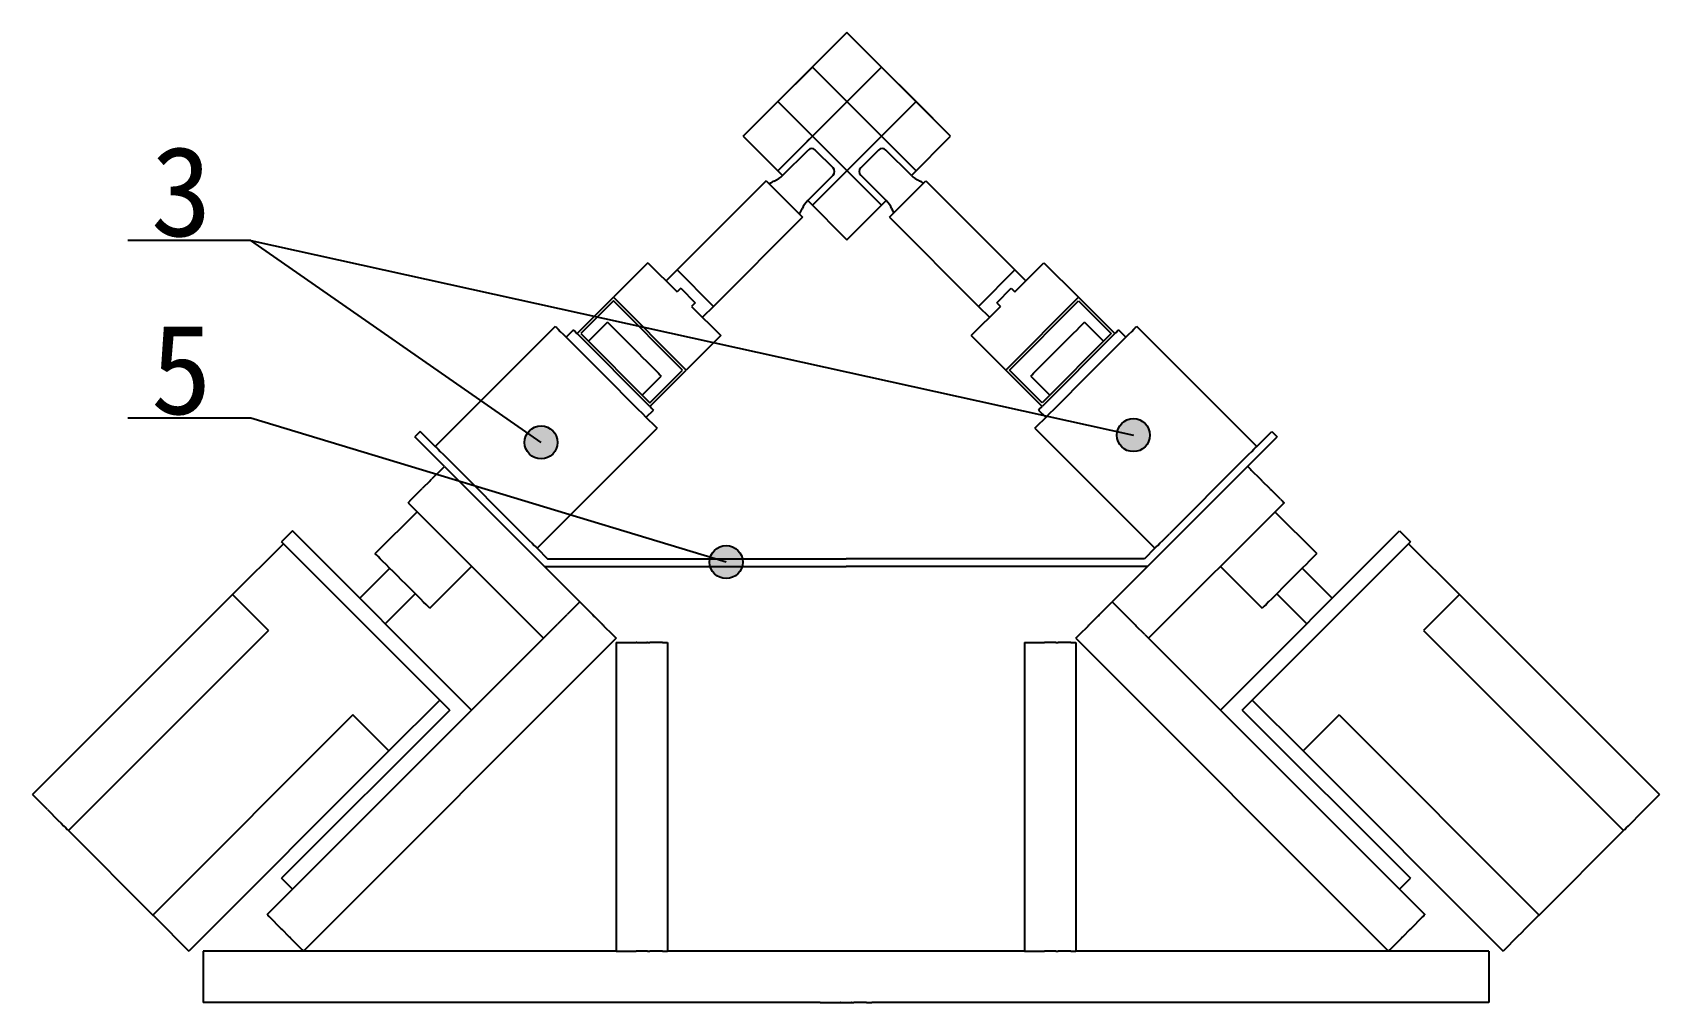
# Model space of a CAD drawing. Header units: millimetres. Extents: x -890 to 1645, y -303 to 1040.
# Drawn here: x -890 to -258, y 244 to 621 of the extents above; entities that cross this region are included whole.
import ezdxf

# ---------------------------------------------------------------- set-up
doc = ezdxf.new("R2010")
doc.units = ezdxf.units.MM

msp = doc.modelspace()

# ---------------------------------------------------------------- texts
at = {"char_height": 35, "attachment_point": 1}
for s, insert in [('3', (-844.4, 576.48)), ('5', (-844.4, 507.29))]:
    msp.add_mtext_dynamic_manual_height_columns(s, width=29.1321, gutter_width=17.5, heights=[0], dxfattribs=dict(at, insert=insert))

# ---------------------------------------------------------------- hatches: boundary and pattern name
h = msp.add_hatch(color=256)
h.dxf.hatch_style = 1
h.paths.add_polyline_path([(-699.03, 461.32, 1), (-686.17, 461.32, 1)])
h.paths.add_polyline_path([(-614.43, 413.02), (-626.8, 413.02, 0.755621)])
h.paths.add_polyline_path([(-614.18, 414.78, 0.048713), (-614.3, 416.02), (-626.92, 416.02, 0.048713), (-627.04, 414.78, 0.069265), (-626.8, 413.02), (-614.43, 413.02, 0.069265)])
h.paths.add_polyline_path([(-626.77, 416.64), (-624.73, 416.02), (-614.3, 416.02, 0.781427)])
h.paths.add_polyline_path([(-455.81, 464.15, 1), (-468.67, 464.15, 1)])

# ---------------------------------------------------------------- linework, layer by layer
for p, q in [((-573.63, 620.69), (-613.94, 580.38)), ((-533.33, 580.38), (-573.63, 620.69)), ((-600.5, 593.82), (-587.07, 607.25)), ((-560.2, 607.25), (-600.5, 566.95)), ((-587.07, 607.25), (-546.76, 566.95)), ((-546.76, 593.82), (-560.2, 607.25)), ((-613.94, 580.38), (-600.5, 593.82)), ((-600.5, 593.82), (-560.2, 553.51)), ((-546.76, 593.82), (-587.07, 553.51)), ((-533.33, 580.38), (-546.76, 593.82)), ((-613.94, 580.38), (-598.67, 565.11)), ((-587.07, 580.38), (-589.19, 578.26)), ((-548.6, 565.11), (-533.33, 580.38)), ((-598.67, 565.11), (-588.77, 575.01)), ((-585.94, 575.01), (-579.01, 568.08)), ((-561.33, 575.01), (-568.26, 568.08)), ((-548.6, 565.11), (-558.5, 575.01)), ((-588.91, 555.35), (-579.01, 565.25)), ((-558.36, 555.35), (-568.26, 565.25)), ((-588.91, 555.35), (-573.63, 540.08)), ((-573.63, 540.08), (-558.36, 555.35)), ((-805.47, 539.87), (-853.34, 539.87)), ((-692.6, 461.32), (-805.47, 539.87)), ((-805.47, 539.87), (-462.24, 464.15)), ((-805.47, 470.68), (-853.34, 470.68)), ((-620.61, 414.78), (-805.47, 470.68)), ((-739.58, 465.61), (-741.7, 463.49)), ((-730.21, 452), (-741.7, 463.49)), ((-733.62, 459.65), (-739.58, 465.61)), ((-417.81, 452), (-406.32, 463.49)), ((-414.4, 459.65), (-408.44, 465.61)), ((-408.44, 465.61), (-406.32, 463.49)), ((-694.15, 420.18), (-690.04, 416.02)), ((-453.87, 420.18), (-457.98, 416.02)), ((-691.39, 413.18), (-691.39, 413.18)), ((-691.24, 413.02), (-574.01, 413.02)), ((-690.04, 416.02), (-574.01, 416.02)), ((-457.98, 416.02), (-574.01, 416.02)), ((-456.78, 413.02), (-574.01, 413.02))]:
    msp.add_line(p, q)
at = {"color": 7, "linetype": 'Continuous', "lineweight": 25}
for p, q in [((-605.05, 563.01), (-639.7, 528.36)), ((-605.05, 563.01), (-590.91, 548.87)), ((-557.11, 548.87), (-542.97, 563.01)), ((-542.97, 563.01), (-508.32, 528.36)), ((-590.91, 548.87), (-625.56, 514.22)), ((-557.11, 548.87), (-522.46, 514.22)), ((-651.02, 531.19), (-664.45, 517.76)), ((-651.02, 531.19), (-639.7, 519.88)), ((-639.7, 528.36), (-643.94, 524.12)), ((-625.56, 514.22), (-639.7, 528.36)), ((-508.32, 528.36), (-522.46, 514.22)), ((-508.32, 519.88), (-497.01, 531.19)), ((-508.32, 528.36), (-504.08, 524.12)), ((-497.01, 531.19), (-483.57, 517.76)), ((-638.29, 521.29), (-639.7, 519.88)), ((-638.29, 521.29), (-632.63, 515.64)), ((-515.39, 515.64), (-509.74, 521.29)), ((-509.74, 521.29), (-508.32, 519.88)), ((-678.59, 503.62), (-664.45, 517.76)), ((-664.45, 516.34), (-677.18, 503.62)), ((-636.17, 489.47), (-664.45, 517.76)), ((-637.58, 489.47), (-664.45, 516.34)), ((-632.63, 515.64), (-634.05, 514.22)), ((-634.05, 514.22), (-622.73, 502.91)), ((-625.56, 514.22), (-629.8, 509.98)), ((-525.29, 502.91), (-513.98, 514.22)), ((-522.46, 514.22), (-518.22, 509.98)), ((-515.39, 515.64), (-513.98, 514.22)), ((-483.57, 517.76), (-511.86, 489.47)), ((-510.44, 489.47), (-483.57, 516.34)), ((-469.43, 503.62), (-483.57, 517.76)), ((-483.57, 516.34), (-470.85, 503.62)), ((-687.08, 506.44), (-733.75, 459.77)), ((-666.78, 508.07), (-674.21, 500.65)), ((-666.78, 508.07), (-656.32, 497.6)), ((-473.81, 500.65), (-481.24, 508.07)), ((-414.28, 459.77), (-460.95, 506.44)), ((-680.01, 505.03), (-682.84, 502.2)), ((-650.31, 475.33), (-678.59, 503.62)), ((-677.18, 503.62), (-650.31, 476.75)), ((-622.73, 502.91), (-636.17, 489.47)), ((-525.29, 502.91), (-511.86, 489.47)), ((-469.43, 503.62), (-497.72, 475.33)), ((-470.85, 503.62), (-497.72, 476.75)), ((-465.19, 502.2), (-468.02, 505.03)), ((-650.31, 475.33), (-636.17, 489.47)), ((-650.31, 476.75), (-637.58, 489.47)), ((-497.72, 475.33), (-511.86, 489.47)), ((-497.72, 476.75), (-510.44, 489.47)), ((-653.28, 479.72), (-645.85, 487.14)), ((-502.17, 487.14), (-494.75, 479.72)), ((-651.72, 471.09), (-648.89, 473.92)), ((-499.13, 473.92), (-496.3, 471.09)), ((-694.15, 420.18), (-647.48, 466.85)), ((-500.54, 466.85), (-453.87, 420.18)), ((-731.63, 450.58), (-735.09, 447.12)), ((-731.63, 450.58), (-730.21, 452)), ((-730.21, 452), (-701.93, 423.71)), ((-728.09, 454.12), (-699.81, 425.83)), ((-419.93, 454.12), (-448.22, 425.83)), ((-417.81, 452), (-446.1, 423.71)), ((-416.4, 450.58), (-412.93, 447.12)), ((-739.47, 442.73), (-738.84, 443.37)), ((-738.66, 443.55), (-738.84, 443.37)), ((-735.9, 446.3), (-738.66, 443.55)), ((-735.73, 446.48), (-735.9, 446.3)), ((-735.73, 446.48), (-735.09, 447.12)), ((-412.93, 447.12), (-412.3, 446.48)), ((-412.12, 446.3), (-412.3, 446.48)), ((-412.12, 446.3), (-409.36, 443.55)), ((-409.19, 443.37), (-409.36, 443.55)), ((-744.35, 437.85), (-742.94, 439.27)), ((-744.35, 437.85), (-691.67, 385.17)), ((-742.94, 439.27), (-739.47, 442.73)), ((-403.67, 437.85), (-456.35, 385.17)), ((-405.08, 439.27), (-408.55, 442.73)), ((-740.82, 434.32), (-757.08, 418.06)), ((-390.94, 418.06), (-407.21, 434.32)), ((-789.26, 426.89), (-793.5, 422.65)), ((-719.61, 357.24), (-789.26, 426.89)), ((-428.42, 357.24), (-358.77, 426.89)), ((-358.77, 426.89), (-354.53, 422.65)), ((-792.79, 421.94), (-812.59, 402.15)), ((-728.09, 357.24), (-793.5, 422.65)), ((-701.93, 423.71), (-677.53, 399.32)), ((-446.1, 423.71), (-470.49, 399.32)), ((-419.93, 357.24), (-354.53, 422.65)), ((-355.23, 421.94), (-335.43, 402.15)), ((-751.43, 412.4), (-763.09, 400.73)), ((-735.87, 396.84), (-719.61, 413.11)), ((-428.42, 413.11), (-412.16, 396.84)), ((-384.93, 400.73), (-396.6, 412.4)), ((-812.59, 402.15), (-890.37, 324.36)), ((-798.59, 388.15), (-812.59, 402.15)), ((-753.19, 390.83), (-741.53, 402.5)), ((-406.5, 402.5), (-394.83, 390.83)), ((-335.43, 402.15), (-349.43, 388.15)), ((-335.43, 402.15), (-257.65, 324.36)), ((-683.05, 393.8), (-686.16, 390.69)), ((-678.95, 397.9), (-682.41, 394.44)), ((-676.12, 397.9), (-672.65, 394.44)), ((-672.02, 393.8), (-671.84, 393.63)), ((-671.84, 393.63), (-669.08, 390.87)), ((-478.94, 390.87), (-476.18, 393.63)), ((-476.18, 393.63), (-476.01, 393.8)), ((-475.37, 394.44), (-471.91, 397.9)), ((-469.08, 397.9), (-465.61, 394.44)), ((-464.98, 393.8), (-461.86, 390.69)), ((-798.59, 388.15), (-876.37, 310.37)), ((-690.26, 386.59), (-686.8, 390.05)), ((-669.08, 390.87), (-668.91, 390.69)), ((-668.27, 390.05), (-664.8, 386.59)), ((-483.22, 386.59), (-479.75, 390.05)), ((-479.12, 390.69), (-478.94, 390.87)), ((-457.76, 386.59), (-461.23, 390.05)), ((-349.43, 388.15), (-271.65, 310.37)), ((-663.39, 385.17), (-785.01, 263.55)), ((-691.67, 385.17), (-719.61, 357.24)), ((-663.39, 383.55), (-663.39, 263.55)), ((-663.39, 383.55), (-661.39, 383.55)), ((-661.39, 383.55), (-656.49, 383.55)), ((-656.49, 383.55), (-655.59, 383.55)), ((-655.34, 383.55), (-655.59, 383.55)), ((-655.34, 383.55), (-651.44, 383.55)), ((-651.19, 383.55), (-651.44, 383.55)), ((-651.19, 383.55), (-650.29, 383.55)), ((-645.39, 383.55), (-650.29, 383.55)), ((-645.39, 383.55), (-643.39, 383.55)), ((-643.39, 383.55), (-643.39, 263.55)), ((-504.63, 383.55), (-504.63, 263.55)), ((-504.63, 383.55), (-502.63, 383.55)), ((-502.63, 383.55), (-497.73, 383.55)), ((-497.73, 383.55), (-496.83, 383.55)), ((-496.58, 383.55), (-496.83, 383.55)), ((-492.68, 383.55), (-496.58, 383.55)), ((-492.43, 383.55), (-492.68, 383.55)), ((-492.43, 383.55), (-491.53, 383.55)), ((-486.63, 383.55), (-491.53, 383.55)), ((-486.63, 383.55), (-484.63, 383.55)), ((-484.63, 385.17), (-363.01, 263.55)), ((-484.63, 383.55), (-484.63, 263.55)), ((-456.35, 385.17), (-428.42, 357.24)), ((-731.98, 361.13), (-751.78, 341.33)), ((-416.04, 361.13), (-396.25, 341.33)), ((-765.78, 355.33), (-843.56, 277.55)), ((-728.09, 357.24), (-793.5, 291.84)), ((-719.61, 357.24), (-789.26, 287.59)), ((-751.78, 341.33), (-765.78, 355.33)), ((-428.42, 357.24), (-358.77, 287.59)), ((-419.93, 357.24), (-354.53, 291.84)), ((-382.25, 355.33), (-396.25, 341.33)), ((-382.25, 355.33), (-304.47, 277.55)), ((-751.78, 341.33), (-829.56, 263.55)), ((-396.25, 341.33), (-318.46, 263.55)), ((-884.57, 318.57), (-890.37, 324.36)), ((-263.45, 318.57), (-257.65, 324.36)), ((-876.37, 310.37), (-843.56, 277.55)), ((-304.47, 277.55), (-271.65, 310.37)), ((-789.26, 287.59), (-793.5, 291.84)), ((-358.77, 287.59), (-354.53, 291.84)), ((-789.26, 287.59), (-799.15, 277.69)), ((-358.77, 287.59), (-348.87, 277.69)), ((-797.74, 276.28), (-794.28, 272.82)), ((-793.64, 272.18), (-793.46, 272)), ((-354.56, 272), (-354.38, 272.18)), ((-353.75, 272.82), (-350.28, 276.28)), ((-835.36, 269.35), (-829.56, 263.55)), ((-793.46, 272), (-790.7, 269.24)), ((-790.7, 269.24), (-790.53, 269.07)), ((-789.89, 268.43), (-786.43, 264.97)), ((-361.6, 264.97), (-358.13, 268.43)), ((-357.5, 269.07), (-357.32, 269.24)), ((-357.32, 269.24), (-354.56, 272)), ((-312.67, 269.35), (-318.46, 263.55)), ((-663.39, 263.55), (-824.01, 263.55)), ((-824.01, 263.55), (-824.01, 261.55)), ((-824.01, 261.55), (-824.01, 256.65)), ((-663.39, 263.55), (-661.39, 263.55)), ((-661.39, 263.55), (-656.49, 263.55)), ((-656.49, 263.55), (-655.59, 263.55)), ((-651.19, 263.55), (-655.59, 263.55)), ((-651.19, 263.55), (-650.29, 263.55)), ((-645.39, 263.55), (-650.29, 263.55)), ((-645.39, 263.55), (-643.39, 263.55)), ((-564.01, 263.55), (-643.39, 263.55)), ((-504.63, 263.55), (-564.01, 263.55)), ((-504.63, 263.55), (-502.63, 263.55)), ((-502.63, 263.55), (-497.73, 263.55)), ((-497.73, 263.55), (-496.83, 263.55)), ((-492.43, 263.55), (-496.83, 263.55)), ((-492.43, 263.55), (-491.53, 263.55)), ((-486.63, 263.55), (-491.53, 263.55)), ((-486.63, 263.55), (-484.63, 263.55)), ((-324.01, 263.55), (-484.63, 263.55)), ((-324.01, 263.55), (-324.01, 261.55)), ((-324.01, 261.55), (-324.01, 256.65)), ((-824.01, 256.65), (-824.01, 255.75)), ((-824.01, 255.75), (-824.01, 255.5)), ((-824.01, 255.5), (-824.01, 251.6)), ((-324.01, 256.65), (-324.01, 255.75)), ((-324.01, 255.75), (-324.01, 255.5)), ((-324.01, 255.5), (-324.01, 251.6)), ((-824.01, 251.6), (-824.01, 251.35)), ((-824.01, 251.35), (-824.01, 250.45)), ((-824.01, 250.45), (-824.01, 245.55)), ((-324.01, 251.6), (-324.01, 251.35)), ((-324.01, 251.35), (-324.01, 250.45)), ((-324.01, 250.45), (-324.01, 245.55)), ((-824.01, 245.55), (-824.01, 243.55)), ((-584.01, 243.55), (-824.01, 243.55)), ((-584.01, 243.55), (-582.01, 243.55)), ((-582.01, 243.55), (-577.11, 243.55)), ((-577.11, 243.55), (-576.21, 243.55)), ((-575.96, 243.55), (-576.21, 243.55)), ((-575.96, 243.55), (-572.06, 243.55)), ((-571.81, 243.55), (-572.06, 243.55)), ((-571.81, 243.55), (-570.91, 243.55)), ((-566.01, 243.55), (-570.91, 243.55)), ((-566.01, 243.55), (-564.01, 243.55)), ((-324.01, 243.55), (-564.01, 243.55)), ((-324.01, 245.55), (-324.01, 243.55))]:
    msp.add_line(p, q, dxfattribs=at)
at = {"color": 7, "linetype": 'Continuous', "lineweight": 25, "flags": 128}
for points in [[(-687.08, 506.44), (-686.95, 506.32), (-686.58, 505.95), (-685.97, 505.33), (-685.12, 504.48), (-684.04, 503.41), (-682.76, 502.12), (-681.28, 500.64), (-679.62, 498.99), (-677.81, 497.18), (-675.87, 495.24), (-673.82, 493.18), (-671.69, 491.05), (-669.5, 488.86), (-667.28, 486.64)], [(-502.17, 487.14), (-502.04, 487.27), (-501.66, 487.65), (-501.03, 488.28), (-500.17, 489.14), (-499.1, 490.2), (-497.86, 491.45), (-496.46, 492.85), (-494.94, 494.37), (-493.34, 495.97), (-491.7, 497.6), (-490.07, 499.24), (-488.47, 500.84), (-486.95, 502.36), (-485.55, 503.76), (-484.3, 505), (-483.24, 506.07), (-482.38, 506.93), (-481.75, 507.56), (-481.37, 507.94), (-481.24, 508.07), (-481.24, 508.07)], [(-500.54, 466.85), (-500.42, 466.97), (-500.05, 467.34), (-499.43, 467.96), (-498.58, 468.81), (-497.51, 469.88), (-496.22, 471.17), (-494.74, 472.64), (-493.09, 474.3), (-491.28, 476.11), (-489.34, 478.05), (-487.28, 480.11), (-485.15, 482.24), (-482.96, 484.43), (-480.74, 486.64), (-478.53, 488.86), (-476.34, 491.05), (-474.21, 493.18), (-472.15, 495.24), (-470.21, 497.18), (-468.4, 498.99), (-466.74, 500.64), (-465.27, 502.12), (-463.98, 503.41), (-462.91, 504.48), (-462.06, 505.33), (-461.44, 505.95), (-461.07, 506.32), (-460.95, 506.44), (-460.95, 506.44)], [(-680.01, 505.03), (-680, 505.02), (-679.81, 504.83), (-679.36, 504.39), (-678.68, 503.7), (-678.59, 503.62)], [(-469.43, 503.62), (-468.97, 504.07), (-468.41, 504.64), (-468.09, 504.96), (-468.02, 505.03)], [(-656.32, 497.6), (-654.68, 495.97), (-653.09, 494.37), (-651.57, 492.85), (-650.17, 491.45), (-648.92, 490.2), (-647.85, 489.14), (-646.99, 488.28), (-646.37, 487.65), (-645.98, 487.27), (-645.85, 487.14)], [(-667.28, 486.64), (-665.06, 484.43), (-662.87, 482.24), (-660.74, 480.11), (-658.69, 478.05), (-656.75, 476.11), (-654.93, 474.3), (-653.28, 472.64), (-651.8, 471.17), (-650.52, 469.88), (-649.44, 468.81), (-648.59, 467.96), (-647.98, 467.34), (-647.6, 466.97), (-647.48, 466.85)], [(-650.31, 475.33), (-650.23, 475.25), (-649.54, 474.56), (-649.09, 474.12), (-648.9, 473.92), (-648.89, 473.92)], [(-499.13, 473.92), (-499.06, 473.99), (-498.74, 474.31), (-498.17, 474.87), (-497.72, 475.33)], [(-733.75, 459.77), (-733.62, 459.65), (-733.25, 459.28), (-732.64, 458.66), (-731.79, 457.81), (-730.71, 456.74), (-729.43, 455.46), (-728.09, 454.12)], [(-419.93, 454.12), (-418.6, 455.46), (-417.31, 456.74), (-416.24, 457.81), (-415.39, 458.66), (-414.77, 459.28), (-414.4, 459.65), (-414.28, 459.77)], [(-417.81, 452), (-417.78, 451.97), (-417.7, 451.89), (-417.57, 451.76), (-417.4, 451.58), (-417.18, 451.37), (-416.94, 451.12), (-416.67, 450.86), (-416.4, 450.58)], [(-409.19, 443.37), (-409.14, 443.32), (-409, 443.18), (-408.79, 442.98), (-408.55, 442.73)], [(-405.08, 439.27), (-404.81, 438.99), (-404.54, 438.73), (-404.3, 438.48), (-404.08, 438.27), (-403.91, 438.09), (-403.78, 437.96), (-403.7, 437.88), (-403.67, 437.85)], [(-699.81, 425.83), (-698.47, 424.5), (-697.18, 423.21), (-696.11, 422.14), (-695.26, 421.29), (-694.65, 420.67), (-694.27, 420.3), (-694.15, 420.18)], [(-453.87, 420.18), (-453.75, 420.3), (-453.38, 420.67), (-452.76, 421.29), (-451.91, 422.14), (-450.84, 423.21), (-449.55, 424.5), (-448.22, 425.83)], [(-735.87, 396.84), (-735.9, 396.87), (-736.14, 397.11), (-736.62, 397.6), (-737.34, 398.31), (-738.26, 399.24), (-739.39, 400.36), (-740.67, 401.65), (-742.1, 403.07), (-743.62, 404.6), (-745.22, 406.19), (-746.84, 407.81), (-748.45, 409.43), (-750.02, 410.99), (-751.5, 412.48), (-752.87, 413.84), (-754.09, 415.06), (-755.13, 416.1), (-755.96, 416.93), (-756.57, 417.55), (-756.95, 417.92), (-757.08, 418.06), (-757.08, 418.06)], [(-390.94, 418.06), (-391.06, 417.94), (-391.42, 417.57), (-392.02, 416.97), (-392.85, 416.15), (-393.88, 415.12), (-395.08, 413.91), (-396.44, 412.55), (-397.92, 411.07), (-399.49, 409.51), (-401.1, 407.9), (-402.72, 406.28), (-404.32, 404.68), (-405.85, 403.15), (-407.28, 401.72), (-408.57, 400.42), (-409.7, 399.29), (-410.64, 398.35), (-411.37, 397.63), (-411.87, 397.13)], [(-678.95, 397.9), (-678.67, 398.18), (-678.41, 398.44), (-678.16, 398.69), (-677.95, 398.9), (-677.77, 399.08), (-677.64, 399.21), (-677.56, 399.29), (-677.53, 399.32)], [(-677.53, 399.32), (-677.51, 399.29), (-677.42, 399.21), (-677.29, 399.08), (-677.12, 398.9), (-676.9, 398.69), (-676.66, 398.44), (-676.39, 398.18), (-676.12, 397.9)], [(-471.91, 397.9), (-471.63, 398.18), (-471.36, 398.44), (-471.12, 398.69), (-470.91, 398.9), (-470.73, 399.08), (-470.6, 399.21), (-470.52, 399.29), (-470.49, 399.32)], [(-470.49, 399.32), (-470.46, 399.29), (-470.38, 399.21), (-470.25, 399.08), (-470.08, 398.9), (-469.86, 398.69), (-469.62, 398.44), (-469.35, 398.18), (-469.08, 397.9)], [(-683.05, 393.8), (-683, 393.85), (-682.86, 393.99), (-682.65, 394.19), (-682.41, 394.44)], [(-672.65, 394.44), (-672.41, 394.19), (-672.2, 393.99), (-672.07, 393.85), (-672.02, 393.8)], [(-476.01, 393.8), (-475.96, 393.85), (-475.82, 393.99), (-475.61, 394.19), (-475.37, 394.44)], [(-465.61, 394.44), (-465.37, 394.19), (-465.16, 393.99), (-465.02, 393.85), (-464.98, 393.8)], [(-411.87, 397.13), (-412.12, 396.88), (-412.16, 396.84)], [(-691.67, 385.17), (-691.65, 385.2), (-691.57, 385.28), (-691.44, 385.41), (-691.26, 385.59), (-691.05, 385.8), (-690.8, 386.05), (-690.54, 386.31), (-690.26, 386.59)], [(-686.8, 390.05), (-686.55, 390.3), (-686.35, 390.5), (-686.21, 390.64), (-686.16, 390.69)], [(-668.91, 390.69), (-668.86, 390.64), (-668.72, 390.5), (-668.51, 390.3), (-668.27, 390.05)], [(-664.8, 386.59), (-664.53, 386.31), (-664.26, 386.05), (-664.02, 385.8), (-663.8, 385.59), (-663.63, 385.41), (-663.5, 385.28), (-663.42, 385.2), (-663.39, 385.17)], [(-484.63, 385.17), (-484.61, 385.2), (-484.53, 385.28), (-484.4, 385.41), (-484.22, 385.59), (-484.01, 385.8), (-483.76, 386.05), (-483.5, 386.31), (-483.22, 386.59)], [(-479.75, 390.05), (-479.51, 390.3), (-479.3, 390.5), (-479.17, 390.64), (-479.12, 390.69)], [(-461.86, 390.69), (-461.82, 390.64), (-461.68, 390.5), (-461.47, 390.3), (-461.23, 390.05)], [(-457.76, 386.59), (-457.49, 386.31), (-457.22, 386.05), (-456.98, 385.8), (-456.76, 385.59), (-456.59, 385.41), (-456.46, 385.28), (-456.38, 385.2), (-456.35, 385.17)], [(-884.57, 318.57), (-883.15, 317.14), (-881.77, 315.76), (-880.47, 314.47), (-879.3, 313.29), (-878.29, 312.28), (-877.47, 311.46), (-876.87, 310.86), (-876.5, 310.49), (-876.37, 310.37)], [(-271.65, 310.37), (-271.53, 310.49), (-271.16, 310.86), (-270.55, 311.46), (-269.73, 312.28), (-268.72, 313.29), (-267.55, 314.47), (-266.26, 315.76), (-264.87, 317.14), (-263.45, 318.57)], [(-843.56, 277.55), (-843.43, 277.43), (-843.06, 277.06), (-842.46, 276.45), (-841.64, 275.63), (-840.63, 274.62), (-839.46, 273.45), (-838.16, 272.16), (-836.78, 270.77), (-835.36, 269.35)], [(-799.15, 277.69), (-799.13, 277.67), (-799.05, 277.59), (-798.92, 277.46), (-798.74, 277.28), (-798.53, 277.07), (-798.28, 276.82), (-798.02, 276.56), (-797.74, 276.28)], [(-794.28, 272.82), (-794.03, 272.57), (-793.83, 272.37), (-793.69, 272.23), (-793.64, 272.18)], [(-354.38, 272.18), (-354.34, 272.23), (-354.2, 272.37), (-353.99, 272.57), (-353.75, 272.82)], [(-350.28, 276.28), (-350.01, 276.56), (-349.74, 276.82), (-349.5, 277.07), (-349.28, 277.28), (-349.11, 277.46), (-348.98, 277.59), (-348.9, 277.67), (-348.87, 277.69)], [(-312.67, 269.35), (-311.24, 270.77), (-309.86, 272.16), (-308.57, 273.45), (-307.39, 274.62), (-306.38, 275.63), (-305.56, 276.45), (-304.96, 277.06), (-304.59, 277.43), (-304.47, 277.55)], [(-790.53, 269.07), (-790.48, 269.02), (-790.34, 268.88), (-790.14, 268.68), (-789.89, 268.43)], [(-358.13, 268.43), (-357.89, 268.68), (-357.68, 268.88), (-357.54, 269.02), (-357.5, 269.07)], [(-786.43, 264.97), (-786.15, 264.69), (-785.89, 264.43), (-785.64, 264.18), (-785.43, 263.97), (-785.25, 263.79), (-785.12, 263.66), (-785.04, 263.58), (-785.01, 263.55)], [(-363.01, 263.55), (-362.98, 263.58), (-362.9, 263.66), (-362.77, 263.79), (-362.6, 263.97), (-362.38, 264.18), (-362.14, 264.43), (-361.87, 264.69), (-361.6, 264.97)]]:
    msp.add_lwpolyline(points, dxfattribs=at)
for centre in [(-462.24, 464.15), (-692.6, 461.32), (-620.61, 414.78)]:
    msp.add_circle(centre, 6.43)
for centre, start, end in [((-587.35, 573.6), 45, 135), ((-559.92, 573.6), 45, 135), ((-580.42, 566.67), 315, 45), ((-566.85, 566.67), 135, 225)]:
    msp.add_arc(centre, 2, start, end)
at = {"color": 7, "linetype": 'Continuous', "lineweight": 25}
for centre, radius, start, end in [((-605.77, 572.21), 10.04, 292.69083, 315), ((-541.5, 572.21), 10.04, 225, 247.30917), ((-598.03, 553.72), 10, 112.69083, 125.75133), ((-549.23, 553.72), 10, 57.36235, 67.30917), ((-600.3, 555.98), 10, 324.24867, 337.30917), ((-581.81, 548.25), 10.04, 135, 157.30917), ((-565.46, 548.25), 10.04, 22.69083, 45), ((-546.97, 555.98), 10, 202.69083, 212.63764)]:
    msp.add_arc(centre, radius, start, end, dxfattribs=at)

msp.set_redraw_order([(e.dxf.handle, doc.entitydb.next_handle()) for e in msp.query("TEXT MTEXT ATTDEF DIMENSION ARC_DIMENSION")])  # texts and dimensions are drawn at this point

doc.saveas('drawing.dxf')
